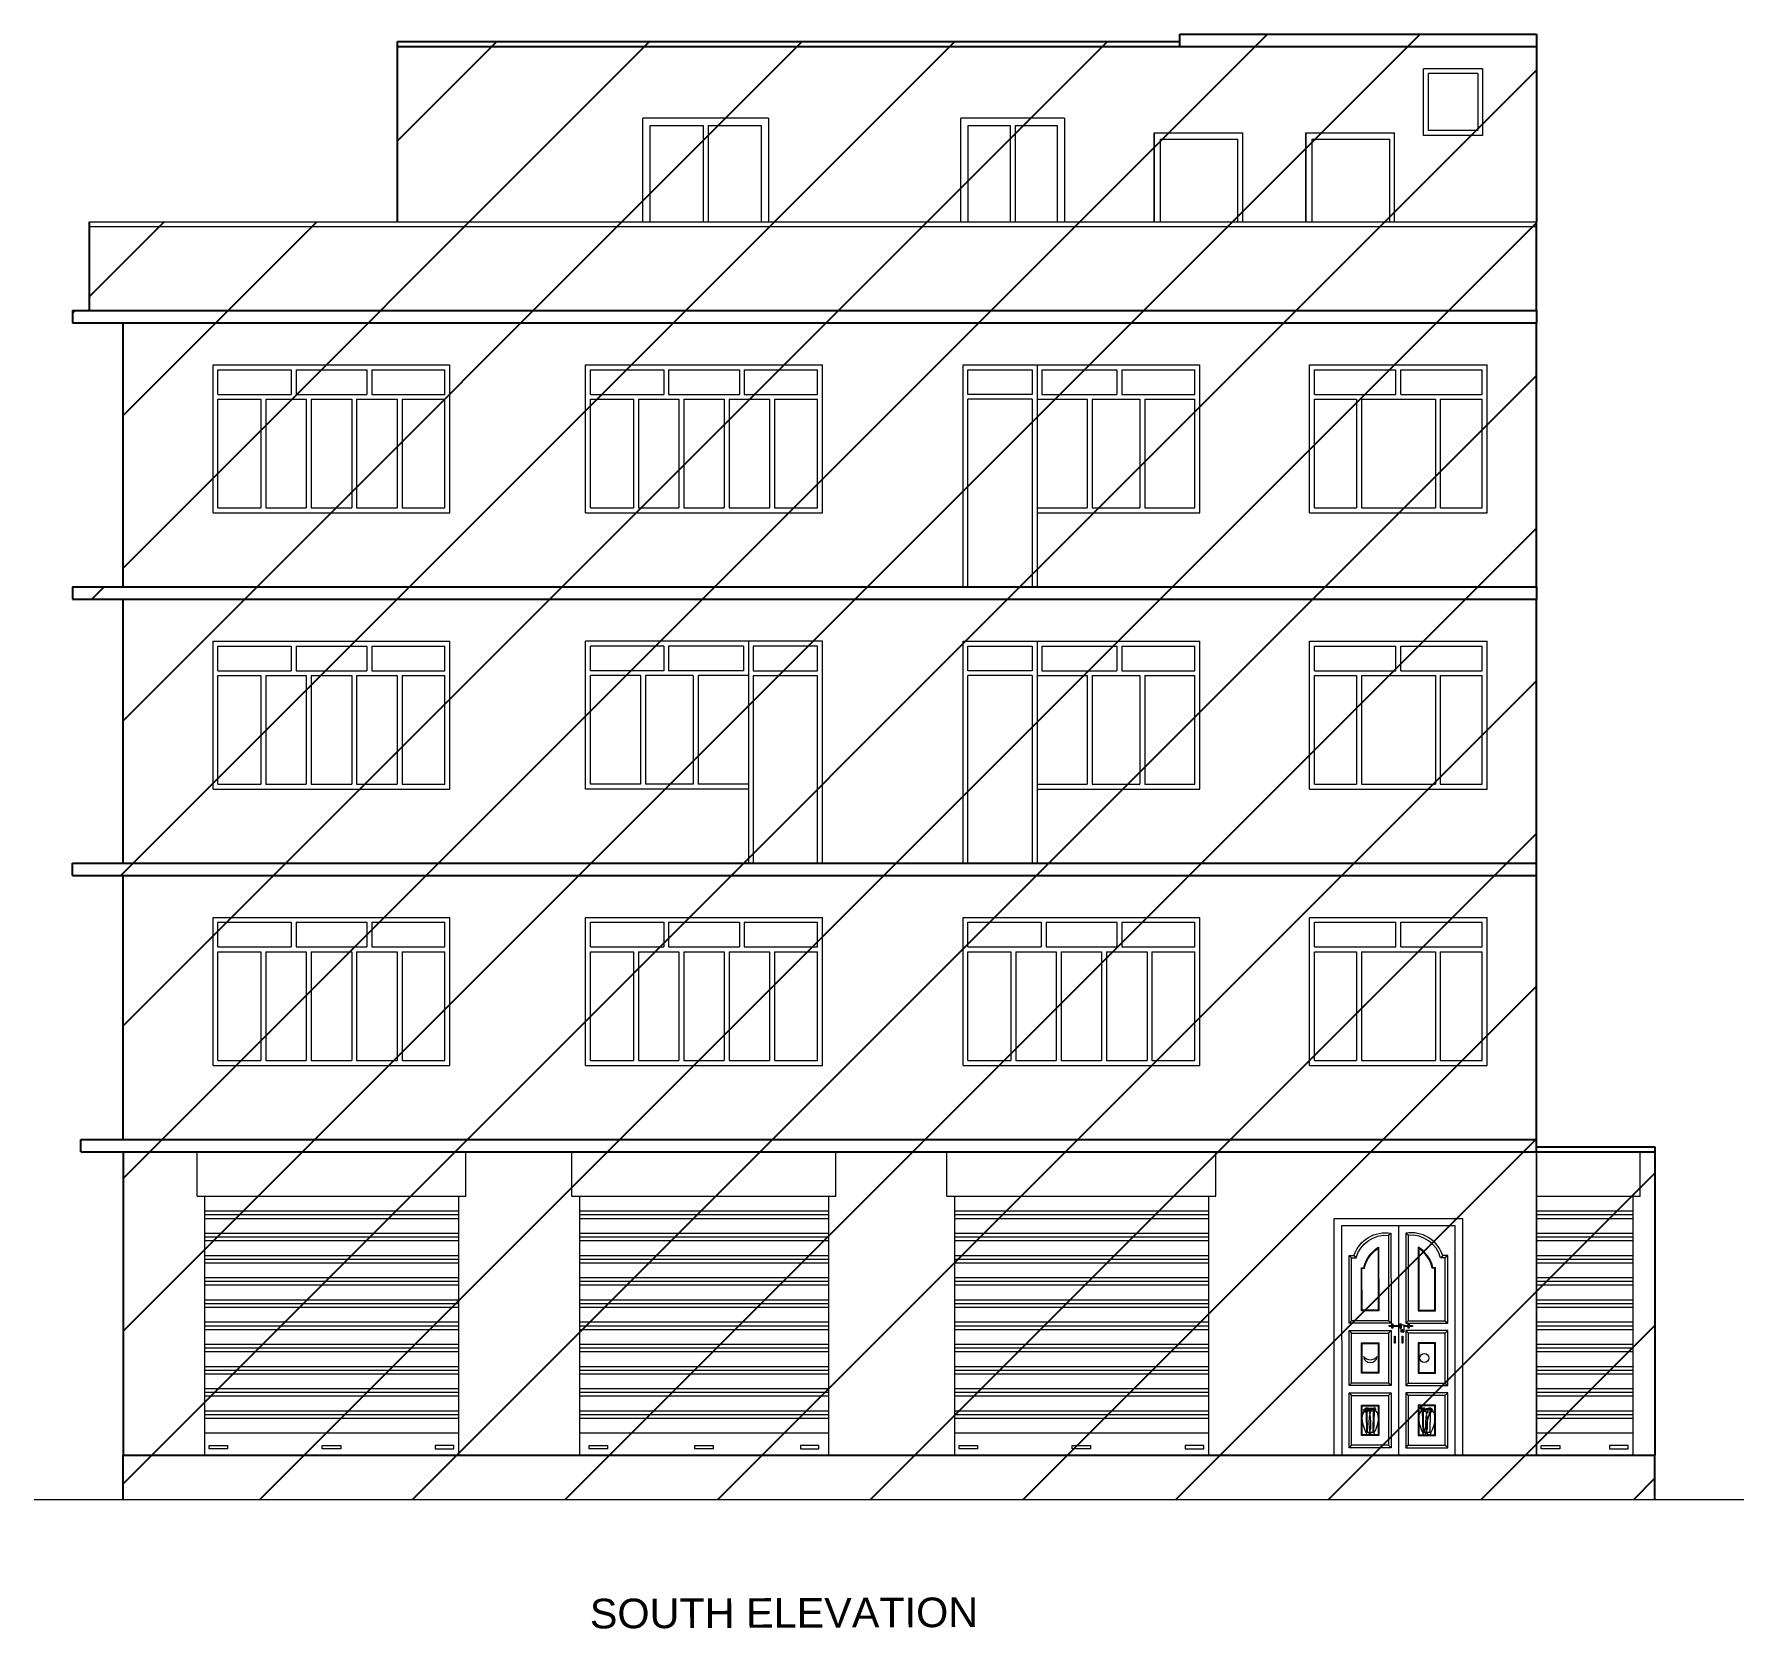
# Model space of a CAD drawing. Header units: inches. Extents: x 4069 to 291496, y -47643 to 12535.
# Drawn here: x 119765 to 120458, y -24383 to -23736 of the extents above; entities that cross this region are included whole.
import ezdxf

# ---------------------------------------------------------------- set-up
doc = ezdxf.new("R2010")
doc.units = ezdxf.units.IN
doc.header["$LTSCALE"] = 5
doc.header["$MEASUREMENT"] = 0
for name, color, linetype, lineweight in [('A-WALL', 7, 'Continuous', 9), ('DOOR', 62, 'Continuous', 0), ('Railing', 43, 'Continuous', 18), ('win', 5, 'Continuous', 18)]:
    doc.layers.add(name, color=color, linetype=linetype, lineweight=lineweight)
doc.layers.add('column', color=4, linetype='Continuous')
doc.layers.add('WALL', color=7, linetype='Continuous')
doc.styles.add('DIMTEXT', font='arial.ttf', dxfattribs={"height": 8})

msp = doc.modelspace()

# ---------------------------------------------------------------- texts
at = {"layer": 'column', "color": 0, "insert": (120069.02237, -24370.40379), "char_height": 12, "width": 216.2724828, "attachment_point": 2, "rotation": 0.20565602, "style": 'DIMTEXT'}
msp.add_mtext('SOUTH ELEVATION', dxfattribs=at)

# ---------------------------------------------------------------- hatches: boundary and pattern name
at = {"layer": 'WALL', "linetype": 'ByBlock', "ltscale": 5, "true_color": 0xf8991e}
h = msp.add_hatch(dxfattribs=at)
h.set_pattern_fill('ANSI31', color=30, scale=350)
h.set_pattern_definition([(45, (113325.757, -20157.51), (-30.93592, 30.93592), [])])
h.paths.add_polyline_path([(119801.10578, -24330.47786), (119801.10578, -24189.47786), (119784.07136, -24189.47786), (119784.07136, -24184.47786), (119801.10578, -24184.47786), (119801.10578, -24077.47786), (119780.66447, -24077.47786), (119780.66447, -24072.47786), (119801.10578, -24072.47786), (119801.10578, -23965.47786), (119780.66447, -23965.47786), (119780.66447, -23960.47786), (119801.10578, -23960.47786), (119801.10578, -23853.47786), (119780.66447, -23853.47786), (119780.66447, -23848.47786), (119787.47824, -23848.47786), (119787.47824, -23812.47786), (119912.39731, -23812.47786), (119912.39731, -23739.47786), (120229.43592, -23739.47786), (120229.43592, -23736.47786), (120374.10578, -23736.47786), (120374.10578, -24187.47786), (120422.10578, -24187.47786), (120422.10578, -24330.47786)])

# ---------------------------------------------------------------- linework, layer by layer
at = {"layer": 'A-WALL', "ltscale": 5}
for p, q in [((120374.10578, -24184.47786), (120374.10578, -24312.47786)), ((119765.10578, -24330.47786), (120458.10578, -24330.47786))]:
    msp.add_line(p, q, dxfattribs=at)
at = {"layer": 'A-WALL', "color": 1, "ltscale": 5}
for p, q in [((119831.10578, -24207.47786), (119831.10578, -24189.47786)), ((119940.10578, -24207.47786), (119940.10578, -24189.47786)), ((119983.10578, -24207.47786), (119983.10578, -24189.47786)), ((120090.10578, -24207.47786), (120090.10578, -24189.47786)), ((120135.10578, -24207.47786), (120135.10578, -24189.47786)), ((120244.10578, -24207.47786), (120244.10578, -24189.47786)), ((120374.10578, -24207.47786), (120374.10578, -24189.47786)), ((120416.10578, -24207.47786), (120416.10578, -24189.47786)), ((119831.10578, -24207.47786), (119940.10578, -24207.47786)), ((119834.10578, -24207.47786), (119834.10578, -24312.47786)), ((119937.10578, -24207.47786), (119937.10578, -24312.47786)), ((119983.10578, -24207.47786), (120090.10578, -24207.47786)), ((119986.10578, -24207.47786), (119986.10578, -24312.47786)), ((119986.10578, -24207.47786), (119986.10578, -24312.47786)), ((120087.10578, -24207.47786), (120087.10578, -24312.47786)), ((120087.10578, -24207.47786), (120087.10578, -24312.47786)), ((120135.10578, -24207.47786), (120244.10578, -24207.47786)), ((120138.10578, -24207.47786), (120138.10578, -24312.47786)), ((120138.10578, -24207.47786), (120138.10578, -24312.47786)), ((120241.10578, -24207.47786), (120241.10578, -24312.47786)), ((120241.10578, -24207.47786), (120241.10578, -24312.47786)), ((120374.10578, -24207.47786), (120416.10578, -24207.47786)), ((120374.10578, -24312.47786), (120374.10578, -24207.47786)), ((120413.10578, -24207.47786), (120413.10578, -24312.47786)), ((119834.10578, -24213.47786), (119937.10578, -24213.47786)), ((119834.10578, -24214.97786), (119937.10578, -24214.97786)), ((119834.10578, -24216.47786), (119937.10578, -24216.47786)), ((119986.10578, -24213.47786), (120087.10578, -24213.47786)), ((119986.10578, -24214.97786), (120087.10578, -24214.97786)), ((119986.10578, -24216.47786), (120087.10578, -24216.47786)), ((120138.10578, -24213.47786), (120241.10578, -24213.47786)), ((120138.10578, -24214.97786), (120241.10578, -24214.97786)), ((120138.10578, -24216.47786), (120241.10578, -24216.47786)), ((120374.10578, -24213.47786), (120413.10578, -24213.47786)), ((120374.10578, -24214.97786), (120413.10578, -24214.97786)), ((120374.10578, -24216.47786), (120413.10578, -24216.47786)), ((119834.10578, -24222.47786), (119937.10578, -24222.47786)), ((119834.10578, -24223.97786), (119937.10578, -24223.97786)), ((119834.10578, -24225.47786), (119937.10578, -24225.47786)), ((119986.10578, -24222.47786), (120087.10578, -24222.47786)), ((119986.10578, -24223.97786), (120087.10578, -24223.97786)), ((119986.10578, -24225.47786), (120087.10578, -24225.47786)), ((120138.10578, -24222.47786), (120241.10578, -24222.47786)), ((120138.10578, -24223.97786), (120241.10578, -24223.97786)), ((120138.10578, -24225.47786), (120241.10578, -24225.47786)), ((120374.10578, -24222.47786), (120413.10578, -24222.47786)), ((120374.10578, -24223.97786), (120413.10578, -24223.97786)), ((120374.10578, -24225.47786), (120413.10578, -24225.47786)), ((119834.10578, -24231.47786), (119937.10578, -24231.47786)), ((119834.10578, -24232.97786), (119937.10578, -24232.97786)), ((119986.10578, -24231.47786), (120087.10578, -24231.47786)), ((119986.10578, -24232.97786), (120087.10578, -24232.97786)), ((120138.10578, -24231.47786), (120241.10578, -24231.47786)), ((120138.10578, -24232.97786), (120241.10578, -24232.97786)), ((120374.10578, -24231.47786), (120413.10578, -24231.47786)), ((120374.10578, -24232.97786), (120413.10578, -24232.97786)), ((119834.10578, -24234.47786), (119937.10578, -24234.47786)), ((119834.10578, -24240.47786), (119937.10578, -24240.47786)), ((119986.10578, -24234.47786), (120087.10578, -24234.47786)), ((119986.10578, -24240.47786), (120087.10578, -24240.47786)), ((120138.10578, -24234.47786), (120241.10578, -24234.47786)), ((120138.10578, -24240.47786), (120241.10578, -24240.47786)), ((120374.10578, -24234.47786), (120413.10578, -24234.47786)), ((120374.10578, -24240.47786), (120413.10578, -24240.47786)), ((119834.10578, -24241.97786), (119937.10578, -24241.97786)), ((119834.10578, -24243.47786), (119937.10578, -24243.47786)), ((119986.10578, -24241.97786), (120087.10578, -24241.97786)), ((119986.10578, -24243.47786), (120087.10578, -24243.47786)), ((120138.10578, -24241.97786), (120241.10578, -24241.97786)), ((120138.10578, -24243.47786), (120241.10578, -24243.47786)), ((120374.10578, -24241.97786), (120413.10578, -24241.97786)), ((120374.10578, -24243.47786), (120413.10578, -24243.47786)), ((119834.10578, -24249.47786), (119937.10578, -24249.47786)), ((119834.10578, -24250.97786), (119937.10578, -24250.97786)), ((119834.10578, -24252.47786), (119937.10578, -24252.47786)), ((119986.10578, -24249.47786), (120087.10578, -24249.47786)), ((119986.10578, -24250.97786), (120087.10578, -24250.97786)), ((119986.10578, -24252.47786), (120087.10578, -24252.47786)), ((120138.10578, -24249.47786), (120241.10578, -24249.47786)), ((120138.10578, -24250.97786), (120241.10578, -24250.97786)), ((120138.10578, -24252.47786), (120241.10578, -24252.47786)), ((120374.10578, -24249.47786), (120413.10578, -24249.47786)), ((120374.10578, -24250.97786), (120413.10578, -24250.97786)), ((120374.10578, -24252.47786), (120413.10578, -24252.47786)), ((119834.10578, -24258.47786), (119937.10578, -24258.47786)), ((119834.10578, -24259.97786), (119937.10578, -24259.97786)), ((119834.10578, -24261.47786), (119937.10578, -24261.47786)), ((119986.10578, -24258.47786), (120087.10578, -24258.47786)), ((119986.10578, -24259.97786), (120087.10578, -24259.97786)), ((119986.10578, -24261.47786), (120087.10578, -24261.47786)), ((120138.10578, -24258.47786), (120241.10578, -24258.47786)), ((120138.10578, -24259.97786), (120241.10578, -24259.97786)), ((120138.10578, -24261.47786), (120241.10578, -24261.47786)), ((120374.10578, -24258.47786), (120413.10578, -24258.47786)), ((120374.10578, -24259.97786), (120413.10578, -24259.97786)), ((120374.10578, -24261.47786), (120413.10578, -24261.47786)), ((119834.10578, -24267.47786), (119937.10578, -24267.47786)), ((119986.10578, -24267.47786), (120087.10578, -24267.47786)), ((120138.10578, -24267.47786), (120241.10578, -24267.47786)), ((120374.10578, -24267.47786), (120413.10578, -24267.47786)), ((119834.10578, -24268.97786), (119937.10578, -24268.97786)), ((119834.10578, -24270.47786), (119937.10578, -24270.47786)), ((119986.10578, -24268.97786), (120087.10578, -24268.97786)), ((119986.10578, -24270.47786), (120087.10578, -24270.47786)), ((120138.10578, -24268.97786), (120241.10578, -24268.97786)), ((120138.10578, -24270.47786), (120241.10578, -24270.47786)), ((120374.10578, -24268.97786), (120413.10578, -24268.97786)), ((120374.10578, -24270.47786), (120413.10578, -24270.47786)), ((119834.10578, -24276.47786), (119937.10578, -24276.47786)), ((119834.10578, -24277.97786), (119937.10578, -24277.97786)), ((119834.10578, -24279.47786), (119937.10578, -24279.47786)), ((119986.10578, -24276.47786), (120087.10578, -24276.47786)), ((119986.10578, -24277.97786), (120087.10578, -24277.97786)), ((119986.10578, -24279.47786), (120087.10578, -24279.47786)), ((120138.10578, -24276.47786), (120241.10578, -24276.47786)), ((120138.10578, -24277.97786), (120241.10578, -24277.97786)), ((120138.10578, -24279.47786), (120241.10578, -24279.47786)), ((120374.10578, -24276.47786), (120413.10578, -24276.47786)), ((120374.10578, -24277.97786), (120413.10578, -24277.97786)), ((120374.10578, -24279.47786), (120413.10578, -24279.47786)), ((119834.10578, -24285.47786), (119937.10578, -24285.47786)), ((119834.10578, -24286.97786), (119937.10578, -24286.97786)), ((119834.10578, -24288.47786), (119937.10578, -24288.47786)), ((119986.10578, -24285.47786), (120087.10578, -24285.47786)), ((119986.10578, -24286.97786), (120087.10578, -24286.97786)), ((119986.10578, -24288.47786), (120087.10578, -24288.47786)), ((120138.10578, -24285.47786), (120241.10578, -24285.47786)), ((120138.10578, -24286.97786), (120241.10578, -24286.97786)), ((120138.10578, -24288.47786), (120241.10578, -24288.47786)), ((120374.10578, -24285.47786), (120413.10578, -24285.47786)), ((120374.10578, -24286.97786), (120413.10578, -24286.97786)), ((120374.10578, -24288.47786), (120413.10578, -24288.47786)), ((119834.10578, -24294.47786), (119937.10578, -24294.47786)), ((119834.10578, -24295.97786), (119937.10578, -24295.97786)), ((119986.10578, -24294.47786), (120087.10578, -24294.47786)), ((119986.10578, -24295.97786), (120087.10578, -24295.97786)), ((120138.10578, -24294.47786), (120241.10578, -24294.47786)), ((120138.10578, -24295.97786), (120241.10578, -24295.97786)), ((120374.10578, -24294.47786), (120413.10578, -24294.47786)), ((120374.10578, -24295.97786), (120413.10578, -24295.97786)), ((119834.10578, -24297.47786), (119937.10578, -24297.47786)), ((119834.10578, -24303.47786), (119937.10578, -24303.47786)), ((119986.10578, -24297.47786), (120087.10578, -24297.47786)), ((119986.10578, -24303.47786), (120087.10578, -24303.47786)), ((120138.10578, -24297.47786), (120241.10578, -24297.47786)), ((120138.10578, -24303.47786), (120241.10578, -24303.47786)), ((120374.10578, -24297.47786), (120413.10578, -24297.47786)), ((120374.10578, -24303.47786), (120413.10578, -24303.47786))]:
    msp.add_line(p, q, dxfattribs=at)
for points in [[(119836.02503, -24308.55327), (119843.51196, -24308.55327), (119843.51196, -24309.88535), (119836.02503, -24309.88535)], [(119881.86231, -24308.55327), (119889.34924, -24308.55327), (119889.34924, -24309.88535), (119881.86231, -24309.88535)], [(119935.18652, -24308.55327), (119927.69959, -24308.55327), (119927.69959, -24309.88535), (119935.18652, -24309.88535)], [(119990.02503, -24308.55327), (119997.51196, -24308.55327), (119997.51196, -24309.88535), (119990.02503, -24309.88535)], [(120032.86231, -24308.55327), (120040.34924, -24308.55327), (120040.34924, -24309.88535), (120032.86231, -24309.88535)], [(120083.18652, -24308.55327), (120075.69959, -24308.55327), (120075.69959, -24309.88535), (120083.18652, -24309.88535)], [(120140.02503, -24308.55327), (120147.51196, -24308.55327), (120147.51196, -24309.88535), (120140.02503, -24309.88535)], [(120185.86231, -24308.55327), (120193.34924, -24308.55327), (120193.34924, -24309.88535), (120185.86231, -24309.88535)], [(120239.18652, -24308.55327), (120231.69959, -24308.55327), (120231.69959, -24309.88535), (120239.18652, -24309.88535)], [(120376.02503, -24308.55327), (120383.51196, -24308.55327), (120383.51196, -24309.88535), (120376.02503, -24309.88535)], [(120411.18652, -24308.55327), (120403.69959, -24308.55327), (120403.69959, -24309.88535), (120411.18652, -24309.88535)]]:
    msp.add_lwpolyline(points, close=True, dxfattribs=at)
at = {"layer": 'DOOR', "lineweight": 13}
for p, q in [((120219.07053, -23812.47786), (120219.07053, -23776.47786)), ((120219.07053, -23776.47786), (120219.07053, -23812.47786)), ((120219.07053, -23776.47786), (120255.07053, -23776.47786)), ((120255.07053, -23812.47786), (120255.07053, -23776.47786)), ((120280.57053, -23812.47786), (120280.57053, -23776.47786)), ((120280.57053, -23776.47786), (120280.57053, -23812.47786)), ((120280.57053, -23776.47786), (120316.57053, -23776.47786)), ((120316.57053, -23812.47786), (120316.57053, -23776.47786)), ((120221.57053, -23778.97786), (120221.57053, -23812.47786)), ((120221.57053, -23778.97786), (120253.07053, -23778.97786)), ((120253.07053, -23812.47786), (120253.07053, -23778.97786)), ((120283.07053, -23778.97786), (120283.07053, -23812.47786)), ((120283.07053, -23778.97786), (120314.57053, -23778.97786)), ((120314.57053, -23812.47786), (120314.57053, -23778.97786))]:
    msp.add_line(p, q, dxfattribs=at)
at = {"layer": 'DOOR'}
for p, q in [((120318.07953, -24219.47786), (120318.10578, -24312.47786)), ((120314.07953, -24223.31637), (120315.07953, -24222.47786)), ((120322.07953, -24223.31637), (120321.07953, -24222.47786)), ((120298.07953, -24231.47786), (120299.07953, -24232.47786)), ((120300.07953, -24231.47786), (120300.80461, -24232.47786)), ((120336.07953, -24231.47786), (120335.35444, -24232.47786)), ((120338.07953, -24231.47786), (120337.07953, -24232.47786)), ((120299.10578, -24257.97798), (120298.10578, -24258.97798)), ((120315.10578, -24258.97798), (120314.10578, -24257.97798)), ((120321.10578, -24258.97798), (120322.10578, -24257.97798)), ((120337.10578, -24257.97798), (120338.10578, -24258.97798)), ((120298.10578, -24261.97798), (120299.10578, -24262.97798)), ((120315.10578, -24261.97798), (120314.10578, -24262.97798)), ((120321.10578, -24261.97798), (120322.10578, -24262.97798)), ((120338.10578, -24261.97798), (120337.10578, -24262.97798)), ((120299.10578, -24283.22792), (120298.10578, -24284.22792)), ((120298.10578, -24287.22792), (120299.10578, -24288.22792)), ((120315.10578, -24284.22792), (120314.10578, -24283.22792)), ((120315.10578, -24287.22792), (120314.10578, -24288.22792)), ((120321.10578, -24284.22792), (120322.10578, -24283.22792)), ((120321.10578, -24287.22792), (120322.10578, -24288.22792)), ((120337.10578, -24283.22792), (120338.10578, -24284.22792)), ((120338.10578, -24287.22792), (120337.10578, -24288.22792)), ((120304.59057, -24294.69252), (120303.92648, -24294.31891)), ((120304.59057, -24294.69252), (120303.98667, -24294.62705)), ((120304.53657, -24294.42252), (120304.14113, -24293.79083)), ((120304.53657, -24294.42252), (120304.32057, -24294.36852)), ((120305.13057, -24294.26052), (120304.37457, -24293.82852)), ((120305.02257, -24294.26052), (120304.42857, -24293.99052)), ((120304.69857, -24293.82852), (120304.48257, -24293.55852)), ((120304.80657, -24294.74652), (120304.53657, -24294.42252)), ((120304.75257, -24294.85452), (120304.53657, -24294.85452)), ((120304.91457, -24293.61252), (120304.59057, -24293.50452)), ((120304.69857, -24294.26052), (120304.59057, -24294.20652)), ((120304.91457, -24295.01652), (120304.59057, -24294.69252)), ((120304.69857, -24293.82852), (120304.86057, -24293.45052)), ((120304.69857, -24294.26052), (120304.69857, -24293.82852)), ((120304.80657, -24294.74652), (120304.69857, -24294.26052)), ((120304.91457, -24295.01652), (120304.80657, -24294.74652)), ((120304.91457, -24293.61252), (120305.13057, -24293.34252)), ((120305.67057, -24294.31452), (120304.91457, -24293.61252)), ((120305.13057, -24295.12452), (120304.91457, -24295.01652)), ((120305.13057, -24294.26052), (120305.02257, -24294.26052)), ((120305.08951, -24293.78307), (120305.30236, -24293.60701)), ((120305.13057, -24294.26052), (120305.67057, -24293.66652)), ((120305.40057, -24295.17852), (120305.13057, -24294.26052)), ((120305.29257, -24303.14446), (120305.13057, -24295.12452)), ((120305.18558, -24293.43983), (120305.13755, -24293.18457)), ((120305.27491, -24293.51903), (120305.18558, -24293.43983)), ((120305.31957, -24293.45738), (120305.22687, -24293.28132)), ((120305.23373, -24293.90637), (120305.24746, -24293.54547)), ((120305.2406, -24293.7743), (120305.39843, -24293.63345)), ((120305.24746, -24293.54547), (120305.39157, -24293.36941)), ((120305.30236, -24293.60701), (120305.41216, -24293.10526)), ((120305.39843, -24293.63345), (120305.4809, -24293.44861)), ((120305.67057, -24293.66652), (120305.40057, -24293.23452)), ((120305.40057, -24295.17852), (120305.61657, -24294.80052)), ((120305.61657, -24303.19846), (120305.40057, -24295.17852)), ((120305.52207, -24293.43983), (120305.57697, -24293.12292)), ((120305.77857, -24293.45052), (120305.61657, -24293.39652)), ((120305.61657, -24294.80052), (120305.67057, -24294.31452)), ((120305.67057, -24293.66652), (120307.99457, -24293.50452)), ((120305.72457, -24294.26052), (120305.77857, -24293.99052)), ((120307.83257, -24294.69252), (120305.72457, -24294.26052)), ((120305.77857, -24293.45052), (120307.88657, -24293.28852)), ((120308.04857, -24293.82852), (120305.77857, -24293.45052)), ((120305.77857, -24293.99052), (120308.15657, -24293.77452)), ((120307.94057, -24295.07052), (120307.83257, -24294.69252)), ((120307.88657, -24303.09046), (120307.94057, -24295.07052)), ((120308.0164, -24293.66866), (120307.96836, -24293.26377)), ((120307.99457, -24293.50452), (120308.15657, -24293.23452)), ((120308.20866, -24293.94158), (120308.0164, -24293.65988)), ((120308.26457, -24294.20652), (120308.10257, -24293.45052)), ((120308.10257, -24303.09046), (120308.37257, -24294.58452)), ((120308.15657, -24293.77452), (120308.48057, -24293.34252)), ((120308.20866, -24293.5718), (120308.26367, -24293.23733)), ((120308.2774, -24293.7743), (120308.20866, -24293.5718)), ((120308.21057, -24295.07052), (120308.26457, -24294.20652)), ((120308.26457, -24293.88252), (120308.31857, -24293.39652)), ((120308.48057, -24294.47652), (120308.26457, -24293.88252)), ((120308.37257, -24294.58452), (120308.69657, -24294.31452)), ((120308.53142, -24293.20212), (120308.57946, -24293.35175)), ((120308.53457, -24294.44952), (120308.6275, -24294.17918)), ((120308.56573, -24293.51026), (120308.60005, -24293.26377)), ((120308.6275, -24294.17918), (120308.56573, -24293.51026)), ((120308.5726, -24293.48382), (120308.65495, -24293.36941)), ((120308.58632, -24293.4134), (120308.68937, -24293.29021)), ((120308.59318, -24293.3342), (120308.74427, -24293.18457)), ((120308.60005, -24293.26377), (120308.68251, -24293.20212)), ((120308.6275, -24294.17918), (120308.73741, -24293.83595)), ((120308.69657, -24294.31452), (120308.75057, -24293.93652)), ((120308.69657, -24294.31452), (120308.91257, -24293.99052)), ((120308.73741, -24293.83595), (120308.9983, -24293.60701)), ((120308.75057, -24293.93652), (120308.91257, -24293.72052)), ((120308.80457, -24294.15252), (120308.85857, -24293.93652)), ((120308.85857, -24293.93652), (120308.96657, -24293.82852)), ((120327.47414, -24293.83595), (120327.21326, -24293.60701)), ((120327.35298, -24293.93652), (120327.24498, -24293.82852)), ((120327.46098, -24293.93652), (120327.29898, -24293.72052)), ((120327.51498, -24294.31452), (120327.29898, -24293.99052)), ((120327.40698, -24294.15252), (120327.35298, -24293.93652)), ((120327.51498, -24294.31452), (120327.46098, -24293.93652)), ((120327.61837, -24293.3342), (120327.46728, -24293.18457)), ((120327.58406, -24294.17918), (120327.47414, -24293.83595)), ((120327.83898, -24294.58452), (120327.51498, -24294.31452)), ((120327.62523, -24293.4134), (120327.52218, -24293.29021)), ((120327.61151, -24293.26377), (120327.52904, -24293.20212)), ((120327.63896, -24293.48382), (120327.55661, -24293.36941)), ((120327.58406, -24294.17918), (120327.64582, -24293.51026)), ((120327.67698, -24294.44952), (120327.58406, -24294.17918)), ((120327.64582, -24293.51026), (120327.61151, -24293.26377)), ((120327.68013, -24293.20212), (120327.63209, -24293.35175)), ((120328.05498, -24293.77452), (120327.73098, -24293.34252)), ((120327.73098, -24294.47652), (120327.94698, -24293.88252)), ((120328.10898, -24303.09046), (120327.83898, -24294.58452)), ((120327.94698, -24293.88252), (120327.89298, -24293.39652)), ((120327.93416, -24293.7743), (120328.00289, -24293.5718)), ((120327.94698, -24294.20652), (120328.10898, -24293.45052)), ((120328.00098, -24295.07052), (120327.94698, -24294.20652)), ((120328.00289, -24293.5718), (120327.94788, -24293.23733)), ((120328.00289, -24293.94158), (120328.19516, -24293.65988)), ((120328.21698, -24293.50452), (120328.05498, -24293.23452)), ((120328.43298, -24293.99052), (120328.05498, -24293.77452)), ((120328.16298, -24293.82852), (120328.43298, -24293.45052)), ((120328.19516, -24293.66866), (120328.24319, -24293.26377)), ((120328.54098, -24293.66652), (120328.21698, -24293.50452)), ((120328.27098, -24295.07052), (120328.37898, -24294.69252)), ((120328.32498, -24303.09046), (120328.27098, -24295.07052)), ((120328.43298, -24293.45052), (120328.32498, -24293.28852)), ((120328.37898, -24294.69252), (120328.48698, -24294.26052)), ((120328.43298, -24293.45052), (120328.59498, -24293.39652)), ((120328.48698, -24294.26052), (120328.43298, -24293.99052)), ((120328.54098, -24293.66652), (120330.81098, -24293.23452)), ((120328.54098, -24294.31452), (120331.29698, -24293.61252)), ((120331.08098, -24294.26052), (120328.54098, -24293.66652)), ((120328.59498, -24294.80052), (120328.54098, -24294.31452)), ((120330.81098, -24295.17852), (120328.59498, -24294.80052)), ((120328.59498, -24303.19846), (120330.81098, -24295.17852)), ((120328.68948, -24293.43983), (120328.63458, -24293.12292)), ((120330.81312, -24293.63345), (120330.73066, -24293.44861)), ((120330.90919, -24293.60701), (120330.79939, -24293.10526)), ((120330.81098, -24295.17852), (120331.08098, -24294.26052)), ((120330.97096, -24293.7743), (120330.81312, -24293.63345)), ((120330.96409, -24293.54547), (120330.81998, -24293.36941)), ((120330.89198, -24293.45738), (120330.98468, -24293.28132)), ((120331.12204, -24293.78307), (120330.90919, -24293.60701)), ((120330.91898, -24303.14446), (120331.08098, -24295.12452)), ((120330.93664, -24293.51903), (120331.02597, -24293.43983)), ((120330.97782, -24293.90637), (120330.96409, -24293.54547)), ((120331.02597, -24293.43983), (120331.07401, -24293.18457)), ((120331.29698, -24293.61252), (120331.08098, -24293.34252)), ((120331.08098, -24294.26052), (120331.83698, -24293.82852)), ((120331.08098, -24294.26052), (120331.18898, -24294.26052)), ((120331.08098, -24295.12452), (120331.29698, -24295.01652)), ((120331.18898, -24294.26052), (120331.78298, -24293.99052)), ((120331.29698, -24293.61252), (120331.62098, -24293.50452)), ((120331.29698, -24295.01652), (120331.62098, -24294.69252)), ((120331.29698, -24295.01652), (120331.40498, -24294.74652)), ((120331.51298, -24293.82852), (120331.35098, -24293.45052)), ((120331.40498, -24294.74652), (120331.51298, -24294.26052)), ((120331.40498, -24294.74652), (120331.67498, -24294.42252)), ((120331.45898, -24294.85452), (120331.67498, -24294.85452)), ((120331.51298, -24293.82852), (120331.72898, -24293.55852)), ((120331.51298, -24294.26052), (120331.51298, -24293.82852)), ((120331.51298, -24294.26052), (120331.62098, -24294.20652)), ((120331.62098, -24294.69252), (120332.28507, -24294.31891)), ((120331.62098, -24294.69252), (120332.22488, -24294.62705)), ((120331.67498, -24294.42252), (120332.07042, -24293.79083)), ((120331.67498, -24294.42252), (120331.89098, -24294.36852)), ((120305.61657, -24303.30646), (120305.29257, -24303.14446)), ((120305.61657, -24303.30646), (120308.10257, -24303.09046)), ((120305.61657, -24303.30646), (120307.88657, -24303.09046)), ((120305.61657, -24303.30646), (120305.61657, -24303.19846)), ((120328.59498, -24303.30646), (120328.10898, -24303.09046)), ((120328.59498, -24303.30646), (120328.32498, -24303.09046)), ((120328.59498, -24303.30646), (120330.91898, -24303.14446)), ((120328.59498, -24303.30646), (120328.59498, -24303.19846)), ((120299.10578, -24308.47786), (120298.10578, -24309.47786)), ((120315.10578, -24309.47786), (120314.10578, -24308.47786)), ((120321.10578, -24309.47786), (120322.10578, -24308.47786)), ((120337.10578, -24308.47786), (120338.10578, -24309.47786)), ((120295.10578, -24312.47786), (120341.10578, -24312.47786))]:
    msp.add_line(p, q, dxfattribs=at)
for points in [[(120295.07953, -24219.47786), (120295.10578, -24312.47786), (120292.10578, -24312.47786), (120292.07953, -24216.47786), (120344.07953, -24216.47786), (120344.10578, -24312.47786), (120341.10578, -24312.47786), (120341.07953, -24219.47786)], [(120315.44021, -24259.27583), (120315.90064, -24259.27583), (120315.90064, -24260.95382), (120315.44021, -24260.95382)], [(120318.70373, -24259.27583), (120319.16416, -24259.27583), (120319.16416, -24260.95382), (120318.70373, -24260.95382)], [(120319.2134, -24259.69777), (120320.32468, -24259.69777), (120320.32468, -24262.63932), (120319.2134, -24262.63932)], [(120319.69248, -24261.56942), (120319.83017, -24261.56942), (120319.83017, -24262.20916), (120319.69248, -24262.20916)], [(120322.00789, -24259.27583), (120322.46832, -24259.27583), (120322.46832, -24260.95382), (120322.00789, -24260.95382)], [(120298.10578, -24261.97798), (120315.10578, -24261.97798), (120315.10578, -24284.22792), (120298.10578, -24284.22792)], [(120299.10578, -24262.97798), (120314.10578, -24262.97798), (120314.10578, -24283.22792), (120299.10578, -24283.22792)], [(120303.10578, -24266.97798), (120310.10578, -24266.97798), (120310.10578, -24279.22792), (120303.10578, -24279.22792)], [(120303.35578, -24267.22798), (120309.85578, -24267.22798), (120309.85578, -24278.97792), (120303.35578, -24278.97792)], [(120316.54016, -24264.17232), (120316.78898, -24264.17232), (120316.78898, -24267.12038), (120316.54016, -24267.12038)], [(120319.63262, -24264.17232), (120319.88144, -24264.17232), (120319.88144, -24267.12038), (120319.63262, -24267.12038)], [(120338.10578, -24261.97798), (120321.10578, -24261.97798), (120321.10578, -24284.22792), (120338.10578, -24284.22792)], [(120337.10578, -24262.97798), (120322.10578, -24262.97798), (120322.10578, -24283.22792), (120337.10578, -24283.22792)], [(120333.10578, -24266.97798), (120326.10578, -24266.97798), (120326.10578, -24279.22792), (120333.10578, -24279.22792)], [(120332.85578, -24267.22798), (120326.35578, -24267.22798), (120326.35578, -24278.97792), (120332.85578, -24278.97792)], [(120315.10578, -24309.47786), (120298.10578, -24309.47786), (120298.10578, -24287.22792), (120315.10578, -24287.22792)], [(120314.10578, -24308.47786), (120299.10578, -24308.47786), (120299.10578, -24288.22792), (120314.10578, -24288.22792)], [(120321.10578, -24309.47786), (120338.10578, -24309.47786), (120338.10578, -24287.22792), (120321.10578, -24287.22792)], [(120322.10578, -24308.47786), (120337.10578, -24308.47786), (120337.10578, -24288.22792), (120322.10578, -24288.22792)], [(120310.10578, -24304.47786), (120303.10578, -24304.47786), (120303.10578, -24292.22792), (120310.10578, -24292.22792)], [(120309.85578, -24304.22786), (120303.35578, -24304.22786), (120303.35578, -24292.47792), (120309.85578, -24292.47792)], [(120326.10578, -24304.47786), (120333.10578, -24304.47786), (120333.10578, -24292.22792), (120326.10578, -24292.22792)], [(120326.35578, -24304.22786), (120332.85578, -24304.22786), (120332.85578, -24292.47792), (120326.35578, -24292.47792)]]:
    msp.add_lwpolyline(points, close=True, dxfattribs=at)
for points in [[(120315.07953, -24222.47786), (120315.07953, -24222.47786), (120315.10578, -24258.97798), (120298.10578, -24258.97798), (120298.07953, -24231.47786), (120300.07953, -24231.47786, -0.365953801)], [(120314.07953, -24223.36088), (120314.10578, -24257.97798), (120299.10578, -24257.97798), (120299.07953, -24232.47786), (120300.93332, -24232.47786, -0.363717376)], [(120321.07953, -24222.47786), (120321.07953, -24222.47786), (120321.10578, -24258.97798), (120338.10578, -24258.97798), (120338.07953, -24231.47786), (120336.07953, -24231.47786, 0.365953801)], [(120322.07953, -24223.36088), (120322.10578, -24257.97798), (120337.10578, -24257.97798), (120337.07953, -24232.47786), (120335.22573, -24232.47786, 0.363717376)], [(120310.07953, -24228.15791), (120310.10578, -24253.97798), (120303.10578, -24253.97798), (120303.07953, -24236.47786), (120304.07953, -24236.47786, -0.206998927)], [(120309.82953, -24228.69251), (120309.85578, -24253.72798), (120303.35578, -24253.72798), (120303.32953, -24236.72786), (120304.33358, -24236.72786, -0.20068034)], [(120326.07953, -24228.15791), (120326.10578, -24253.97798), (120333.10578, -24253.97798), (120333.07953, -24236.47786), (120332.07953, -24236.47786, 0.206998927)], [(120326.32953, -24228.69251), (120326.35578, -24253.72798), (120332.85578, -24253.72798), (120332.82953, -24236.72786), (120331.82547, -24236.72786, 0.20068034)]]:
    msp.add_lwpolyline(points, format="xyb", close=True, dxfattribs=at)
for points in [[(120315.44021, -24260.25838), (120314.39587, -24260.25838), (120314.39587, -24259.86947), (120315.44021, -24259.86947)], [(120315.90064, -24259.86947), (120318.70373, -24259.86947)], [(120318.70373, -24260.25838), (120315.90064, -24260.25838)], [(120319.16416, -24259.86947), (120319.2134, -24259.86947)], [(120319.2134, -24260.25838), (120319.16416, -24260.25838)], [(120320.32468, -24259.86947), (120322.00789, -24259.86947)], [(120322.00789, -24260.25838), (120320.32468, -24260.25838)], [(120322.46832, -24259.86947), (120323.8665, -24259.86947), (120323.8665, -24260.25838), (120322.46832, -24260.25838)]]:
    msp.add_lwpolyline(points, dxfattribs=at)
msp.add_circle((120328.62222, -24273.10295), 1.86446, dxfattribs=at)
for centre, radius, start, end in [((120306.70233, -24272.16905), 2.79836, 187.44495195, 352.55504805), ((120306.70233, -24270.20123), 3.62355, 220.02542293, 319.97457707), ((120306.61674, -24282.4815), 20.6425, 264.87299099, 275.12700901), ((120329.59481, -24282.4815), 20.6425, 264.87299099, 275.12700901)]:
    msp.add_arc(centre, radius, start, end, dxfattribs=at)
msp.add_ellipse((120305.61657, -24303.24622), major_axis=(-0.61338, 0), ratio=0.098223141, dxfattribs=at)
at = {"layer": 'DOOR', "extrusion": (0, 0, -1)}
msp.add_ellipse((120328.59498, -24303.24622), major_axis=(0.61338, 0), ratio=0.098223141, dxfattribs=at)
at = {"layer": 'DOOR'}
for points in [[(120305.00354, -24303.24622), (120305.00354, -24303.53537), (120305.2942, -24304.03149), (120305.06142, -24293.8399), (120304.36376, -24294.45467), (120304.77205, -24303.04141)], [(120308.22995, -24303.24622), (120308.22995, -24303.53537), (120307.93929, -24304.03149), (120308.17206, -24293.8399), (120308.86973, -24294.45467), (120308.46144, -24303.04141)], [(120327.98161, -24303.24622), (120327.98161, -24303.53537), (120328.27227, -24304.03149), (120328.03949, -24293.8399), (120327.34182, -24294.45467), (120327.75012, -24303.04141)], [(120331.20801, -24303.24622), (120331.20801, -24303.53537), (120330.91735, -24304.03149), (120331.15013, -24293.8399), (120331.8478, -24294.45467), (120331.4395, -24303.04141)]]:
    msp.add_spline(points, degree=3, dxfattribs=at)
at = {"layer": 'Railing', "color": 30}
for p, q in [((119787.47824, -23812.47786), (120374.10578, -23812.47786)), ((119787.47824, -23814.47786), (120374.10578, -23814.47786))]:
    msp.add_line(p, q, dxfattribs=at)
at = {"layer": 'WALL', "color": 2, "linetype": 'ByBlock', "ltscale": 5}
for p, q in [((119912.39731, -23812.47786), (119912.39731, -23739.47786)), ((119912.39731, -23739.47786), (120229.43592, -23739.47786)), ((119912.39731, -23741.47786), (120229.43592, -23741.47786)), ((120229.43592, -23736.47786), (120374.10578, -23736.47786)), ((120229.43592, -23741.47786), (120229.43592, -23736.47786)), ((120229.43592, -23741.47786), (120374.10578, -23741.47786)), ((120374.10578, -23736.47786), (120374.10578, -23812.47786)), ((119787.47824, -23848.47786), (119787.47824, -23812.47786)), ((120374.10578, -23848.47786), (120374.10578, -23812.47786)), ((119780.66447, -23848.47786), (120374.10578, -23848.47786)), ((119780.66447, -23848.47786), (119780.66447, -23853.47786)), ((120374.10578, -23848.47786), (120374.10578, -23853.47786)), ((119780.66447, -23853.47786), (120374.10578, -23853.47786)), ((119801.10578, -23960.47786), (119801.10578, -23853.47786)), ((120374.10578, -23960.47786), (120374.10578, -23853.47786)), ((119780.66447, -23960.47786), (120374.10578, -23960.47786)), ((119780.66447, -23960.47786), (119780.66447, -23965.47786)), ((120374.10578, -23960.47786), (120374.10578, -23965.47786)), ((119780.66447, -23965.47786), (120374.10578, -23965.47786)), ((119801.10578, -24072.47786), (119801.10578, -23965.47786)), ((120374.10578, -24072.47786), (120374.10578, -23965.47786)), ((119780.66447, -24072.47786), (120374.10578, -24072.47786)), ((119780.66447, -24077.47786), (119780.66447, -24072.47786)), ((120374.10578, -24184.47786), (120374.10578, -24072.47786)), ((119780.66447, -24077.47786), (120374.10578, -24077.47786)), ((119801.10578, -24184.47786), (119801.10578, -24077.47786)), ((119784.07136, -24184.47786), (120374.10578, -24184.47786)), ((119784.07136, -24189.47786), (119784.07136, -24184.47786)), ((120374.10578, -24189.47786), (120374.10578, -24184.47786)), ((119784.07136, -24189.47786), (120374.10578, -24189.47786)), ((119801.10578, -24189.47786), (119801.10578, -24312.47786)), ((120374.10578, -24187.47786), (120422.10578, -24187.47786)), ((120374.10578, -24189.47786), (120422.10578, -24189.47786)), ((120422.10578, -24187.47786), (120422.10578, -24312.47786)), ((119801.10578, -24312.47786), (120422.10578, -24312.47786)), ((119801.10578, -24330.47786), (119801.10578, -24312.47786)), ((120422.10578, -24330.47786), (120422.10578, -24312.47786))]:
    msp.add_line(p, q, dxfattribs=at)
at = {"layer": 'win'}
for p, q in [((120352.23531, -23750.47786), (120328.23531, -23750.47786)), ((120328.23531, -23777.47786), (120328.23531, -23750.47786)), ((120350.23531, -23752.47786), (120330.23531, -23752.47786)), ((120330.23531, -23775.47786), (120330.23531, -23752.47786)), ((120350.23531, -23752.47786), (120350.23531, -23775.47786)), ((120352.23531, -23750.47786), (120352.23531, -23777.47786)), ((120062.78136, -23770.47786), (120011.78136, -23770.47786)), ((120011.78136, -23812.47786), (120011.78136, -23770.47786)), ((120014.78136, -23812.47786), (120014.78136, -23773.47786)), ((120014.78136, -23773.47786), (120036.28136, -23773.47786)), ((120036.28136, -23773.47786), (120036.28136, -23812.47786)), ((120038.28136, -23773.47786), (120059.78136, -23773.47786)), ((120038.28136, -23773.47786), (120038.28136, -23812.47786)), ((120059.78136, -23773.47786), (120059.78136, -23812.47786)), ((120062.78136, -23770.47786), (120062.78136, -23812.47786)), ((120182.76378, -23770.47786), (120140.76378, -23770.47786)), ((120140.76378, -23812.47786), (120140.76378, -23770.47786)), ((120143.76378, -23812.47786), (120143.76378, -23773.47786)), ((120143.76378, -23773.47786), (120160.76378, -23773.47786)), ((120160.76378, -23773.47786), (120160.76378, -23812.47786)), ((120162.76378, -23773.47786), (120179.76378, -23773.47786)), ((120162.76378, -23773.47786), (120162.76378, -23812.47786)), ((120179.76378, -23773.47786), (120179.76378, -23812.47786)), ((120182.76378, -23770.47786), (120182.76378, -23812.47786)), ((120350.23531, -23775.47786), (120330.23531, -23775.47786)), ((120352.23531, -23777.47786), (120328.23531, -23777.47786)), ((119837.60578, -23870.47786), (119933.60578, -23870.47786)), ((119837.60578, -23930.47786), (119837.60578, -23870.47786)), ((119839.60578, -23872.47786), (119869.27244, -23872.47786)), ((119839.60578, -23882.47786), (119839.60578, -23872.47786)), ((119869.27244, -23872.47786), (119869.27244, -23882.47786)), ((119871.27244, -23872.47786), (119899.93911, -23872.47786)), ((119871.27244, -23872.47786), (119871.27244, -23882.47786)), ((119899.93911, -23872.47786), (119899.93911, -23882.47786)), ((119901.93911, -23872.47786), (119931.60578, -23872.47786)), ((119901.93911, -23872.47786), (119901.93911, -23882.47786)), ((119931.60578, -23882.47786), (119931.60578, -23872.47786)), ((119933.60578, -23930.47786), (119933.60578, -23870.47786)), ((119988.60578, -23870.47786), (120084.60578, -23870.47786)), ((119988.60578, -23930.47786), (119988.60578, -23870.47786)), ((119990.60578, -23872.47786), (120020.27244, -23872.47786)), ((119990.60578, -23882.47786), (119990.60578, -23872.47786)), ((120020.27244, -23872.47786), (120020.27244, -23882.47786)), ((120022.27244, -23872.47786), (120050.93911, -23872.47786)), ((120022.27244, -23872.47786), (120022.27244, -23882.47786)), ((120050.93911, -23872.47786), (120050.93911, -23882.47786)), ((120052.93911, -23872.47786), (120082.60578, -23872.47786)), ((120052.93911, -23872.47786), (120052.93911, -23882.47786)), ((120082.60578, -23882.47786), (120082.60578, -23872.47786)), ((120084.60578, -23930.47786), (120084.60578, -23870.47786)), ((120141.60578, -23870.47786), (120237.60578, -23870.47786)), ((120141.60578, -23960.47786), (120141.60578, -23870.47786)), ((120143.60578, -23872.47786), (120169.60578, -23872.47786)), ((120143.60578, -23882.47786), (120143.60578, -23872.47786)), ((120169.60578, -23872.47786), (120169.60578, -23882.47786)), ((120171.60578, -23870.47786), (120171.60578, -23960.47786)), ((120171.60578, -23872.47786), (120171.60578, -23882.47786)), ((120173.60578, -23872.47786), (120203.93911, -23872.47786)), ((120173.60578, -23872.47786), (120173.60578, -23882.47786)), ((120203.93911, -23872.47786), (120203.93911, -23882.47786)), ((120205.93911, -23872.47786), (120235.60578, -23872.47786)), ((120205.93911, -23872.47786), (120205.93911, -23882.47786)), ((120235.60578, -23882.47786), (120235.60578, -23872.47786)), ((120237.60578, -23930.47786), (120237.60578, -23870.47786)), ((120282.08288, -23870.47786), (120354.08288, -23870.47786)), ((120282.08288, -23930.47786), (120282.08288, -23870.47786)), ((120284.08288, -23872.47786), (120317.08288, -23872.47786)), ((120284.08288, -23882.47786), (120284.08288, -23872.47786)), ((120317.08288, -23882.47786), (120317.08288, -23872.47786)), ((120319.08288, -23872.47786), (120352.08288, -23872.47786)), ((120319.08288, -23882.47786), (120319.08288, -23872.47786)), ((120352.08288, -23882.47786), (120352.08288, -23872.47786)), ((120354.08288, -23930.47786), (120354.08288, -23870.47786)), ((119839.60578, -23882.47786), (119869.27244, -23882.47786)), ((119839.60578, -23884.47786), (119857.00578, -23884.47786)), ((119839.60578, -23928.47786), (119839.60578, -23884.47786)), ((119857.00578, -23884.47786), (119857.00578, -23928.47786)), ((119859.00578, -23884.47786), (119875.40578, -23884.47786)), ((119859.00578, -23884.47786), (119859.00578, -23928.47786)), ((119871.27244, -23882.47786), (119899.93911, -23882.47786)), ((119875.40578, -23884.47786), (119875.40578, -23928.47786)), ((119877.40578, -23884.47786), (119893.80578, -23884.47786)), ((119877.40578, -23884.47786), (119877.40578, -23928.47786)), ((119893.80578, -23884.47786), (119893.80578, -23928.47786)), ((119895.80578, -23884.47786), (119912.20578, -23884.47786)), ((119895.80578, -23884.47786), (119895.80578, -23928.47786)), ((119901.93911, -23882.47786), (119931.60578, -23882.47786)), ((119912.20578, -23884.47786), (119912.20578, -23928.47786)), ((119914.20578, -23884.47786), (119931.60578, -23884.47786)), ((119914.20578, -23884.47786), (119914.20578, -23928.47786)), ((119931.60578, -23928.47786), (119931.60578, -23884.47786)), ((119990.60578, -23882.47786), (120020.27244, -23882.47786)), ((119990.60578, -23884.47786), (120008.00578, -23884.47786)), ((119990.60578, -23928.47786), (119990.60578, -23884.47786)), ((120008.00578, -23884.47786), (120008.00578, -23928.47786)), ((120010.00578, -23884.47786), (120026.40578, -23884.47786)), ((120010.00578, -23884.47786), (120010.00578, -23928.47786)), ((120022.27244, -23882.47786), (120050.93911, -23882.47786)), ((120026.40578, -23884.47786), (120026.40578, -23928.47786)), ((120028.40578, -23884.47786), (120044.80578, -23884.47786)), ((120028.40578, -23884.47786), (120028.40578, -23928.47786)), ((120044.80578, -23884.47786), (120044.80578, -23928.47786)), ((120046.80578, -23884.47786), (120063.20578, -23884.47786)), ((120046.80578, -23884.47786), (120046.80578, -23928.47786)), ((120052.93911, -23882.47786), (120082.60578, -23882.47786)), ((120063.20578, -23884.47786), (120063.20578, -23928.47786)), ((120065.20578, -23884.47786), (120082.60578, -23884.47786)), ((120065.20578, -23884.47786), (120065.20578, -23928.47786)), ((120082.60578, -23928.47786), (120082.60578, -23884.47786)), ((120169.60578, -23882.47786), (120143.60578, -23882.47786)), ((120143.60578, -23960.47786), (120143.60578, -23884.47786)), ((120169.60578, -23884.47786), (120143.60578, -23884.47786)), ((120169.60578, -23884.47786), (120169.60578, -23960.47786)), ((120171.60578, -23884.47786), (120191.93911, -23884.47786)), ((120173.60578, -23882.47786), (120203.93911, -23882.47786)), ((120191.93911, -23884.47786), (120191.93911, -23928.47786)), ((120193.93911, -23884.47786), (120213.27244, -23884.47786)), ((120193.93911, -23884.47786), (120193.93911, -23928.47786)), ((120205.93911, -23882.47786), (120235.60578, -23882.47786)), ((120213.27244, -23884.47786), (120213.27244, -23928.47786)), ((120215.27244, -23884.47786), (120235.60578, -23884.47786)), ((120215.27244, -23884.47786), (120215.27244, -23928.47786)), ((120235.60578, -23928.47786), (120235.60578, -23884.47786)), ((120284.08288, -23882.47786), (120317.08288, -23882.47786)), ((120284.08288, -23884.47786), (120301.08288, -23884.47786)), ((120284.08288, -23928.47786), (120284.08288, -23884.47786)), ((120301.08288, -23884.47786), (120301.08288, -23928.47786)), ((120303.08288, -23884.47786), (120333.08288, -23884.47786)), ((120303.08288, -23884.47786), (120303.08288, -23928.47786)), ((120319.08288, -23882.47786), (120352.08288, -23882.47786)), ((120333.08288, -23884.47786), (120333.08288, -23928.47786)), ((120335.08288, -23884.47786), (120352.08288, -23884.47786)), ((120335.08288, -23884.47786), (120335.08288, -23928.47786)), ((120352.08288, -23928.47786), (120352.08288, -23884.47786)), ((119839.60578, -23928.47786), (119857.00578, -23928.47786)), ((119859.00578, -23928.47786), (119875.40578, -23928.47786)), ((119877.40578, -23928.47786), (119893.80578, -23928.47786)), ((119895.80578, -23928.47786), (119912.20578, -23928.47786)), ((119914.20578, -23928.47786), (119931.60578, -23928.47786)), ((119990.60578, -23928.47786), (120008.00578, -23928.47786)), ((120010.00578, -23928.47786), (120026.40578, -23928.47786)), ((120028.40578, -23928.47786), (120044.80578, -23928.47786)), ((120046.80578, -23928.47786), (120063.20578, -23928.47786)), ((120065.20578, -23928.47786), (120082.60578, -23928.47786)), ((120171.60578, -23928.47786), (120191.93911, -23928.47786)), ((120193.93911, -23928.47786), (120213.27244, -23928.47786)), ((120215.27244, -23928.47786), (120235.60578, -23928.47786)), ((120284.08288, -23928.47786), (120301.08288, -23928.47786)), ((120303.08288, -23928.47786), (120333.08288, -23928.47786)), ((120335.08288, -23928.47786), (120352.08288, -23928.47786)), ((119837.60578, -23930.47786), (119933.60578, -23930.47786)), ((119988.60578, -23930.47786), (120084.60578, -23930.47786)), ((120171.60578, -23930.47786), (120237.60578, -23930.47786)), ((120282.08288, -23930.47786), (120354.08288, -23930.47786)), ((119837.60578, -23982.47786), (119933.60578, -23982.47786)), ((119837.60578, -24042.47786), (119837.60578, -23982.47786)), ((119839.60578, -23984.47786), (119869.27244, -23984.47786)), ((119839.60578, -23994.47786), (119839.60578, -23984.47786)), ((119869.27244, -23984.47786), (119869.27244, -23994.47786)), ((119871.27244, -23984.47786), (119899.93911, -23984.47786)), ((119871.27244, -23984.47786), (119871.27244, -23994.47786)), ((119899.93911, -23984.47786), (119899.93911, -23994.47786)), ((119901.93911, -23984.47786), (119931.60578, -23984.47786)), ((119901.93911, -23984.47786), (119901.93911, -23994.47786)), ((119931.60578, -23994.47786), (119931.60578, -23984.47786)), ((119933.60578, -24042.47786), (119933.60578, -23982.47786)), ((120084.60578, -23982.47786), (119988.60578, -23982.47786)), ((119988.60578, -24042.47786), (119988.60578, -23982.47786)), ((120020.27244, -23984.47786), (119990.60578, -23984.47786)), ((119990.60578, -23994.47786), (119990.60578, -23984.47786)), ((120020.27244, -23984.47786), (120020.27244, -23994.47786)), ((120052.60578, -23984.47786), (120022.27244, -23984.47786)), ((120022.27244, -23984.47786), (120022.27244, -23994.47786)), ((120052.60578, -23984.47786), (120052.60578, -23994.47786)), ((120054.60578, -23982.47786), (120054.60578, -24072.47786)), ((120054.60578, -23984.47786), (120054.60578, -23994.47786)), ((120082.60578, -23984.47786), (120056.60578, -23984.47786)), ((120056.60578, -23984.47786), (120056.60578, -23994.47786)), ((120082.60578, -23994.47786), (120082.60578, -23984.47786)), ((120084.60578, -24072.47786), (120084.60578, -23982.47786)), ((120141.60578, -23982.47786), (120237.60578, -23982.47786)), ((120141.60578, -24072.47786), (120141.60578, -23982.47786)), ((120143.60578, -23984.47786), (120169.60578, -23984.47786)), ((120143.60578, -23994.47786), (120143.60578, -23984.47786)), ((120169.60578, -23984.47786), (120169.60578, -23994.47786)), ((120171.60578, -23982.47786), (120171.60578, -24072.47786)), ((120171.60578, -23984.47786), (120171.60578, -23994.47786)), ((120173.60578, -23984.47786), (120203.93911, -23984.47786)), ((120173.60578, -23984.47786), (120173.60578, -23994.47786)), ((120203.93911, -23984.47786), (120203.93911, -23994.47786)), ((120205.93911, -23984.47786), (120235.60578, -23984.47786)), ((120205.93911, -23984.47786), (120205.93911, -23994.47786)), ((120235.60578, -23994.47786), (120235.60578, -23984.47786)), ((120237.60578, -24042.47786), (120237.60578, -23982.47786)), ((120282.08288, -23982.47786), (120354.08288, -23982.47786)), ((120282.08288, -24042.47786), (120282.08288, -23982.47786)), ((120284.08288, -23984.47786), (120317.08288, -23984.47786)), ((120284.08288, -23994.47786), (120284.08288, -23984.47786)), ((120317.08288, -23994.47786), (120317.08288, -23984.47786)), ((120319.08288, -23984.47786), (120352.08288, -23984.47786)), ((120319.08288, -23994.47786), (120319.08288, -23984.47786)), ((120352.08288, -23994.47786), (120352.08288, -23984.47786)), ((120354.08288, -24042.47786), (120354.08288, -23982.47786)), ((119839.60578, -23994.47786), (119869.27244, -23994.47786)), ((119839.60578, -23996.47786), (119857.00578, -23996.47786)), ((119839.60578, -24040.47786), (119839.60578, -23996.47786)), ((119857.00578, -23996.47786), (119857.00578, -24040.47786)), ((119859.00578, -23996.47786), (119875.40578, -23996.47786)), ((119859.00578, -23996.47786), (119859.00578, -24040.47786)), ((119871.27244, -23994.47786), (119899.93911, -23994.47786)), ((119875.40578, -23996.47786), (119875.40578, -24040.47786)), ((119877.40578, -23996.47786), (119893.80578, -23996.47786)), ((119877.40578, -23996.47786), (119877.40578, -24040.47786)), ((119893.80578, -23996.47786), (119893.80578, -24040.47786)), ((119895.80578, -23996.47786), (119912.20578, -23996.47786)), ((119895.80578, -23996.47786), (119895.80578, -24040.47786)), ((119901.93911, -23994.47786), (119931.60578, -23994.47786)), ((119912.20578, -23996.47786), (119912.20578, -24040.47786)), ((119914.20578, -23996.47786), (119931.60578, -23996.47786)), ((119914.20578, -23996.47786), (119914.20578, -24040.47786)), ((119931.60578, -24040.47786), (119931.60578, -23996.47786)), ((120020.27244, -23994.47786), (119990.60578, -23994.47786)), ((120010.93911, -23996.47786), (119990.60578, -23996.47786)), ((119990.60578, -24040.47786), (119990.60578, -23996.47786)), ((120010.93911, -23996.47786), (120010.93911, -24040.47786)), ((120032.27244, -23996.47786), (120012.93911, -23996.47786)), ((120012.93911, -23996.47786), (120012.93911, -24040.47786)), ((120052.60578, -23994.47786), (120022.27244, -23994.47786)), ((120032.27244, -23996.47786), (120032.27244, -24040.47786)), ((120054.60578, -23996.47786), (120034.27244, -23996.47786)), ((120034.27244, -23996.47786), (120034.27244, -24040.47786)), ((120056.60578, -23994.47786), (120082.60578, -23994.47786)), ((120056.60578, -23996.47786), (120056.60578, -24072.47786)), ((120056.60578, -23996.47786), (120082.60578, -23996.47786)), ((120082.60578, -24072.47786), (120082.60578, -23996.47786)), ((120169.60578, -23994.47786), (120143.60578, -23994.47786)), ((120143.60578, -24072.47786), (120143.60578, -23996.47786)), ((120169.60578, -23996.47786), (120143.60578, -23996.47786)), ((120169.60578, -23996.47786), (120169.60578, -24072.47786)), ((120171.60578, -23996.47786), (120191.93911, -23996.47786)), ((120173.60578, -23994.47786), (120203.93911, -23994.47786)), ((120191.93911, -23996.47786), (120191.93911, -24040.47786)), ((120193.93911, -23996.47786), (120213.27244, -23996.47786)), ((120193.93911, -23996.47786), (120193.93911, -24040.47786)), ((120205.93911, -23994.47786), (120235.60578, -23994.47786)), ((120213.27244, -23996.47786), (120213.27244, -24040.47786)), ((120215.27244, -23996.47786), (120235.60578, -23996.47786)), ((120215.27244, -23996.47786), (120215.27244, -24040.47786)), ((120235.60578, -24040.47786), (120235.60578, -23996.47786)), ((120284.08288, -23994.47786), (120317.08288, -23994.47786)), ((120284.08288, -23996.47786), (120301.08288, -23996.47786)), ((120284.08288, -24040.47786), (120284.08288, -23996.47786)), ((120301.08288, -23996.47786), (120301.08288, -24040.47786)), ((120303.08288, -23996.47786), (120333.08288, -23996.47786)), ((120303.08288, -23996.47786), (120303.08288, -24040.47786)), ((120319.08288, -23994.47786), (120352.08288, -23994.47786)), ((120333.08288, -23996.47786), (120333.08288, -24040.47786)), ((120335.08288, -23996.47786), (120352.08288, -23996.47786)), ((120335.08288, -23996.47786), (120335.08288, -24040.47786)), ((120352.08288, -24040.47786), (120352.08288, -23996.47786)), ((119837.60578, -24042.47786), (119933.60578, -24042.47786)), ((119839.60578, -24040.47786), (119857.00578, -24040.47786)), ((119859.00578, -24040.47786), (119875.40578, -24040.47786)), ((119877.40578, -24040.47786), (119893.80578, -24040.47786)), ((119895.80578, -24040.47786), (119912.20578, -24040.47786)), ((119914.20578, -24040.47786), (119931.60578, -24040.47786)), ((120054.60578, -24042.47786), (119988.60578, -24042.47786)), ((120010.93911, -24040.47786), (119990.60578, -24040.47786)), ((120032.27244, -24040.47786), (120012.93911, -24040.47786)), ((120054.60578, -24040.47786), (120034.27244, -24040.47786)), ((120171.60578, -24040.47786), (120191.93911, -24040.47786)), ((120171.60578, -24042.47786), (120237.60578, -24042.47786)), ((120193.93911, -24040.47786), (120213.27244, -24040.47786)), ((120215.27244, -24040.47786), (120235.60578, -24040.47786)), ((120282.08288, -24042.47786), (120354.08288, -24042.47786)), ((120284.08288, -24040.47786), (120301.08288, -24040.47786)), ((120303.08288, -24040.47786), (120333.08288, -24040.47786)), ((120335.08288, -24040.47786), (120352.08288, -24040.47786)), ((119837.60578, -24094.47786), (119933.60578, -24094.47786)), ((119837.60578, -24154.47786), (119837.60578, -24094.47786)), ((119933.60578, -24154.47786), (119933.60578, -24094.47786)), ((119988.60578, -24094.47786), (120084.60578, -24094.47786)), ((119988.60578, -24154.47786), (119988.60578, -24094.47786)), ((120084.60578, -24154.47786), (120084.60578, -24094.47786)), ((120141.60578, -24094.47786), (120237.60578, -24094.47786)), ((120141.60578, -24154.47786), (120141.60578, -24094.47786)), ((120237.60578, -24154.47786), (120237.60578, -24094.47786)), ((120282.08288, -24094.47786), (120354.08288, -24094.47786)), ((120282.08288, -24154.47786), (120282.08288, -24094.47786)), ((120354.08288, -24154.47786), (120354.08288, -24094.47786)), ((119839.60578, -24096.47786), (119869.27244, -24096.47786)), ((119839.60578, -24106.47786), (119839.60578, -24096.47786)), ((119869.27244, -24096.47786), (119869.27244, -24106.47786)), ((119871.27244, -24096.47786), (119899.93911, -24096.47786)), ((119871.27244, -24096.47786), (119871.27244, -24106.47786)), ((119899.93911, -24096.47786), (119899.93911, -24106.47786)), ((119901.93911, -24096.47786), (119931.60578, -24096.47786)), ((119901.93911, -24096.47786), (119901.93911, -24106.47786)), ((119931.60578, -24106.47786), (119931.60578, -24096.47786)), ((119990.60578, -24096.47786), (120020.27244, -24096.47786)), ((119990.60578, -24106.47786), (119990.60578, -24096.47786)), ((120020.27244, -24096.47786), (120020.27244, -24106.47786)), ((120022.27244, -24096.47786), (120050.93911, -24096.47786)), ((120022.27244, -24096.47786), (120022.27244, -24106.47786)), ((120050.93911, -24096.47786), (120050.93911, -24106.47786)), ((120052.93911, -24096.47786), (120082.60578, -24096.47786)), ((120052.93911, -24096.47786), (120052.93911, -24106.47786)), ((120082.60578, -24106.47786), (120082.60578, -24096.47786)), ((120143.60578, -24096.47786), (120173.27244, -24096.47786)), ((120143.60578, -24106.47786), (120143.60578, -24096.47786)), ((120173.27244, -24096.47786), (120173.27244, -24106.47786)), ((120175.27244, -24096.47786), (120203.93911, -24096.47786)), ((120175.27244, -24096.47786), (120175.27244, -24106.47786)), ((120203.93911, -24096.47786), (120203.93911, -24106.47786)), ((120205.93911, -24096.47786), (120235.60578, -24096.47786)), ((120205.93911, -24096.47786), (120205.93911, -24106.47786)), ((120235.60578, -24106.47786), (120235.60578, -24096.47786)), ((120284.08288, -24096.47786), (120317.08288, -24096.47786)), ((120284.08288, -24106.47786), (120284.08288, -24096.47786)), ((120317.08288, -24106.47786), (120317.08288, -24096.47786)), ((120319.08288, -24096.47786), (120352.08288, -24096.47786)), ((120319.08288, -24106.47786), (120319.08288, -24096.47786)), ((120352.08288, -24106.47786), (120352.08288, -24096.47786)), ((119839.60578, -24106.47786), (119869.27244, -24106.47786)), ((119839.60578, -24108.47786), (119857.00578, -24108.47786)), ((119839.60578, -24152.47786), (119839.60578, -24108.47786)), ((119857.00578, -24108.47786), (119857.00578, -24152.47786)), ((119859.00578, -24108.47786), (119875.40578, -24108.47786)), ((119859.00578, -24108.47786), (119859.00578, -24152.47786)), ((119871.27244, -24106.47786), (119899.93911, -24106.47786)), ((119875.40578, -24108.47786), (119875.40578, -24152.47786)), ((119877.40578, -24108.47786), (119893.80578, -24108.47786)), ((119877.40578, -24108.47786), (119877.40578, -24152.47786)), ((119893.80578, -24108.47786), (119893.80578, -24152.47786)), ((119895.80578, -24108.47786), (119912.20578, -24108.47786)), ((119895.80578, -24108.47786), (119895.80578, -24152.47786)), ((119901.93911, -24106.47786), (119931.60578, -24106.47786)), ((119912.20578, -24108.47786), (119912.20578, -24152.47786)), ((119914.20578, -24108.47786), (119931.60578, -24108.47786)), ((119914.20578, -24108.47786), (119914.20578, -24152.47786)), ((119931.60578, -24152.47786), (119931.60578, -24108.47786)), ((119990.60578, -24106.47786), (120020.27244, -24106.47786)), ((119990.60578, -24108.47786), (120008.00578, -24108.47786)), ((119990.60578, -24152.47786), (119990.60578, -24108.47786)), ((120008.00578, -24108.47786), (120008.00578, -24152.47786)), ((120010.00578, -24108.47786), (120026.40578, -24108.47786)), ((120010.00578, -24108.47786), (120010.00578, -24152.47786)), ((120022.27244, -24106.47786), (120050.93911, -24106.47786)), ((120026.40578, -24108.47786), (120026.40578, -24152.47786)), ((120028.40578, -24108.47786), (120044.80578, -24108.47786)), ((120028.40578, -24108.47786), (120028.40578, -24152.47786)), ((120044.80578, -24108.47786), (120044.80578, -24152.47786)), ((120046.80578, -24108.47786), (120063.20578, -24108.47786)), ((120046.80578, -24108.47786), (120046.80578, -24152.47786)), ((120052.93911, -24106.47786), (120082.60578, -24106.47786)), ((120063.20578, -24108.47786), (120063.20578, -24152.47786)), ((120065.20578, -24108.47786), (120082.60578, -24108.47786)), ((120065.20578, -24108.47786), (120065.20578, -24152.47786)), ((120082.60578, -24152.47786), (120082.60578, -24108.47786)), ((120143.60578, -24106.47786), (120173.27244, -24106.47786)), ((120143.60578, -24108.47786), (120161.00578, -24108.47786)), ((120143.60578, -24152.47786), (120143.60578, -24108.47786)), ((120161.00578, -24108.47786), (120161.00578, -24152.47786)), ((120163.00578, -24108.47786), (120179.40578, -24108.47786)), ((120163.00578, -24108.47786), (120163.00578, -24152.47786)), ((120175.27244, -24106.47786), (120203.93911, -24106.47786)), ((120179.40578, -24108.47786), (120179.40578, -24152.47786)), ((120181.40578, -24108.47786), (120197.80578, -24108.47786)), ((120181.40578, -24108.47786), (120181.40578, -24152.47786)), ((120197.80578, -24108.47786), (120197.80578, -24152.47786)), ((120199.80578, -24108.47786), (120216.20578, -24108.47786)), ((120199.80578, -24108.47786), (120199.80578, -24152.47786)), ((120205.93911, -24106.47786), (120235.60578, -24106.47786)), ((120216.20578, -24108.47786), (120216.20578, -24152.47786)), ((120218.20578, -24108.47786), (120235.60578, -24108.47786)), ((120218.20578, -24108.47786), (120218.20578, -24152.47786)), ((120235.60578, -24152.47786), (120235.60578, -24108.47786)), ((120284.08288, -24106.47786), (120317.08288, -24106.47786)), ((120284.08288, -24108.47786), (120301.08288, -24108.47786)), ((120284.08288, -24152.47786), (120284.08288, -24108.47786)), ((120301.08288, -24108.47786), (120301.08288, -24152.47786)), ((120303.08288, -24108.47786), (120333.08288, -24108.47786)), ((120303.08288, -24108.47786), (120303.08288, -24152.47786)), ((120319.08288, -24106.47786), (120352.08288, -24106.47786)), ((120333.08288, -24108.47786), (120333.08288, -24152.47786)), ((120335.08288, -24108.47786), (120352.08288, -24108.47786)), ((120335.08288, -24108.47786), (120335.08288, -24152.47786)), ((120352.08288, -24152.47786), (120352.08288, -24108.47786)), ((119837.60578, -24154.47786), (119933.60578, -24154.47786)), ((119839.60578, -24152.47786), (119857.00578, -24152.47786)), ((119859.00578, -24152.47786), (119875.40578, -24152.47786)), ((119877.40578, -24152.47786), (119893.80578, -24152.47786)), ((119895.80578, -24152.47786), (119912.20578, -24152.47786)), ((119914.20578, -24152.47786), (119931.60578, -24152.47786)), ((119988.60578, -24154.47786), (120084.60578, -24154.47786)), ((119990.60578, -24152.47786), (120008.00578, -24152.47786)), ((120010.00578, -24152.47786), (120026.40578, -24152.47786)), ((120028.40578, -24152.47786), (120044.80578, -24152.47786)), ((120046.80578, -24152.47786), (120063.20578, -24152.47786)), ((120065.20578, -24152.47786), (120082.60578, -24152.47786)), ((120141.60578, -24154.47786), (120237.60578, -24154.47786)), ((120143.60578, -24152.47786), (120161.00578, -24152.47786)), ((120163.00578, -24152.47786), (120179.40578, -24152.47786)), ((120181.40578, -24152.47786), (120197.80578, -24152.47786)), ((120199.80578, -24152.47786), (120216.20578, -24152.47786)), ((120218.20578, -24152.47786), (120235.60578, -24152.47786)), ((120282.08288, -24154.47786), (120354.08288, -24154.47786)), ((120284.08288, -24152.47786), (120301.08288, -24152.47786)), ((120303.08288, -24152.47786), (120333.08288, -24152.47786)), ((120335.08288, -24152.47786), (120352.08288, -24152.47786))]:
    msp.add_line(p, q, dxfattribs=at)

msp.set_redraw_order([(e.dxf.handle, doc.entitydb.next_handle()) for e in msp.query("TEXT MTEXT ATTDEF DIMENSION ARC_DIMENSION")])  # texts and dimensions are drawn at this point

doc.saveas('drawing.dxf')
